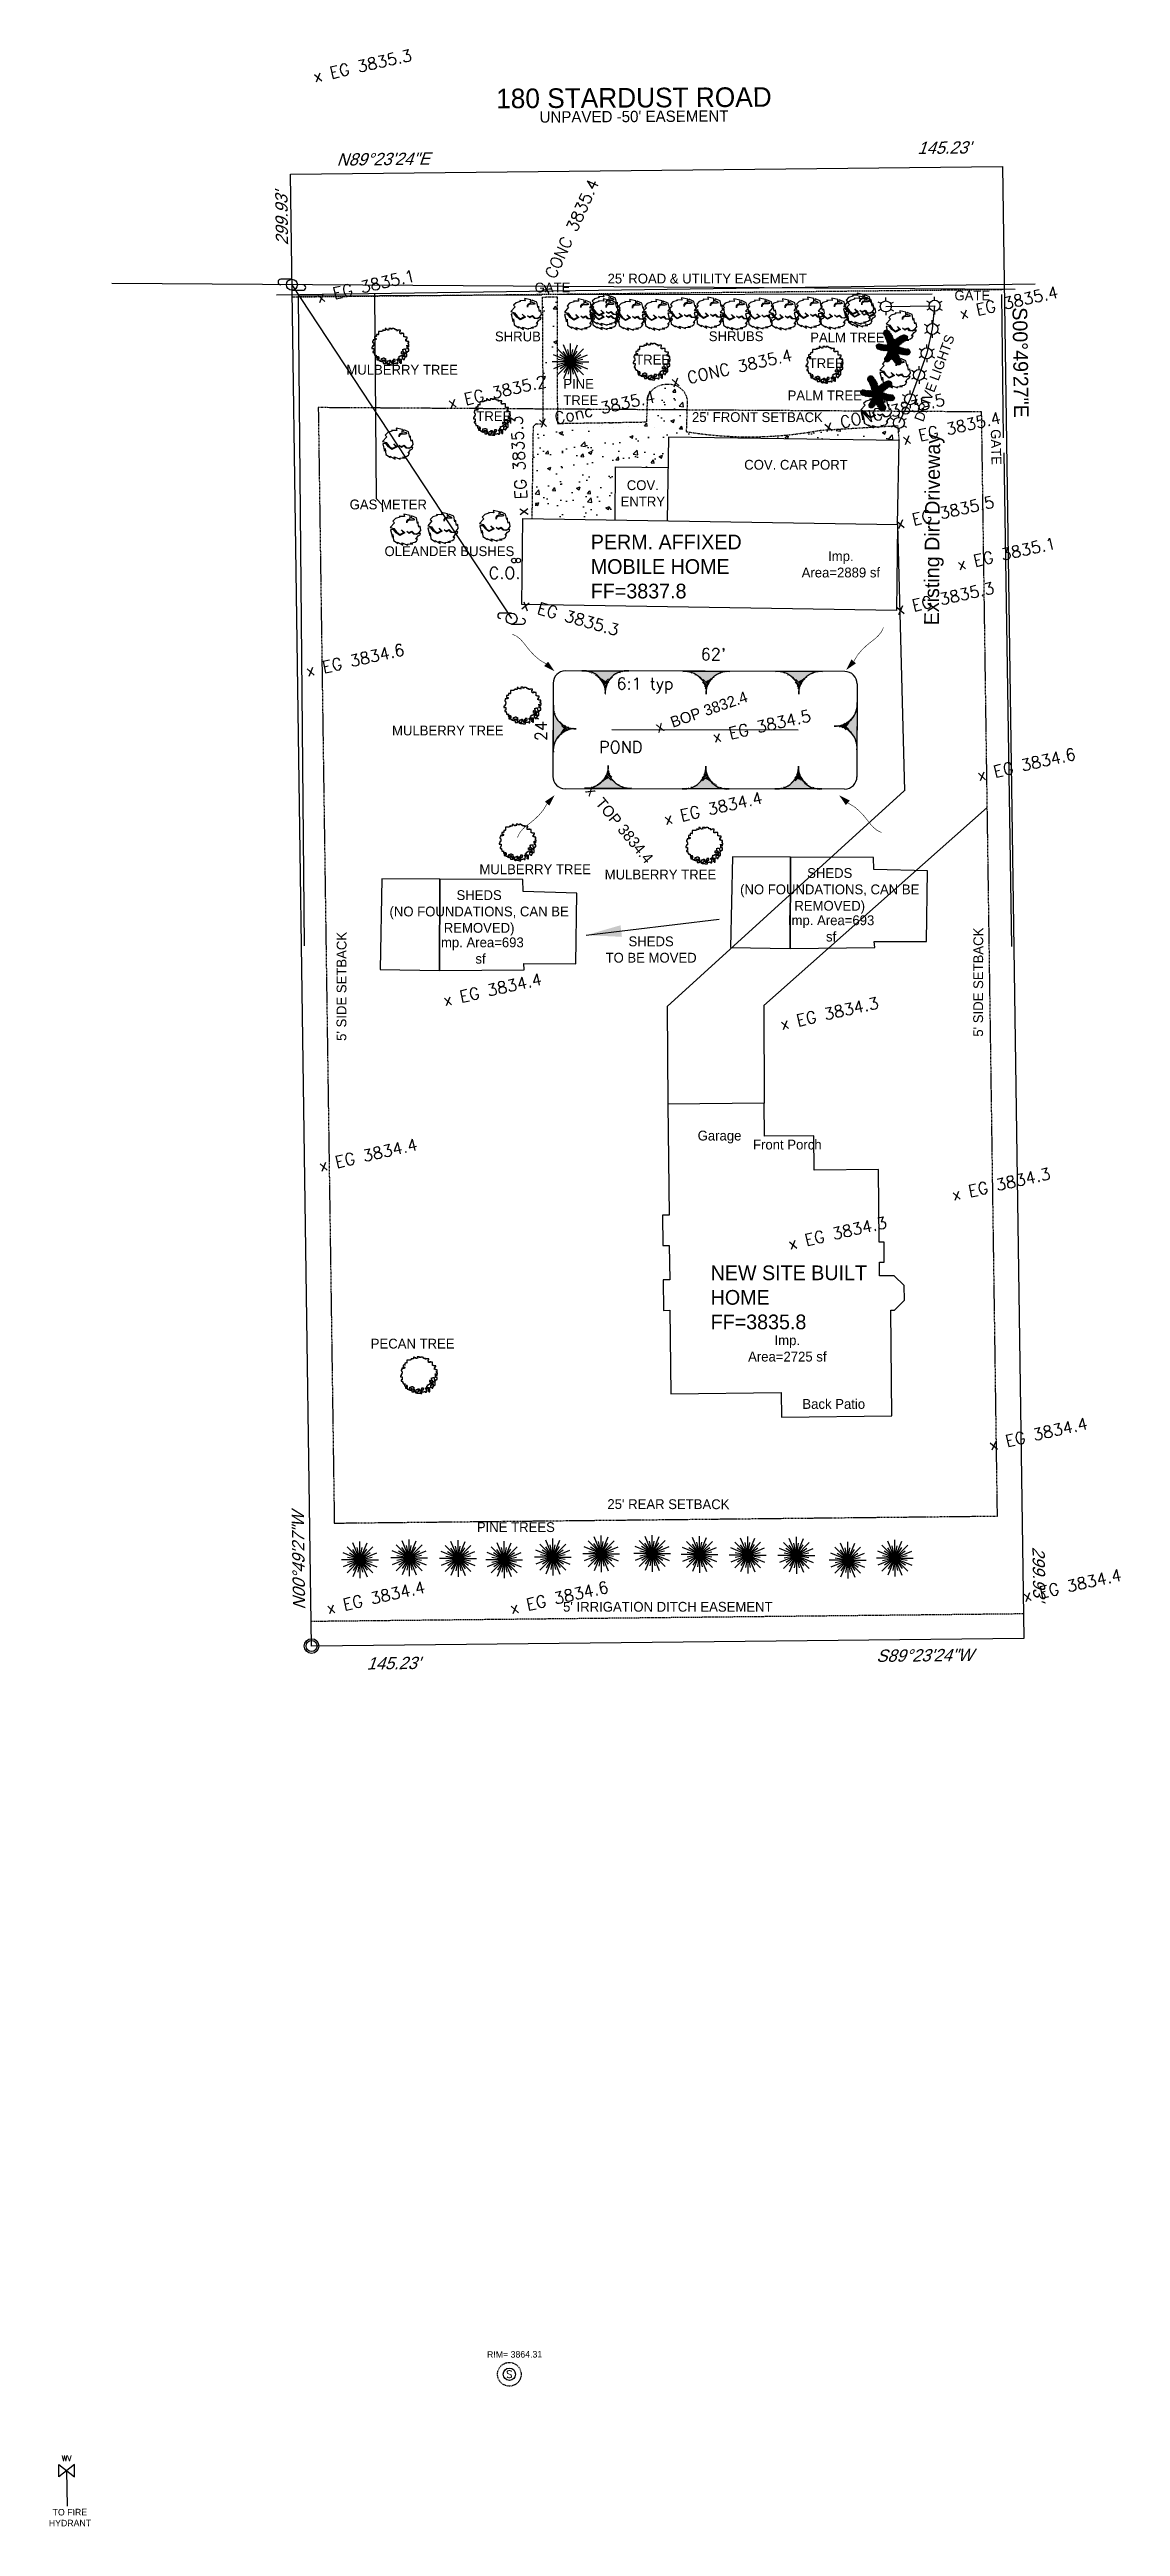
# Model space of a CAD drawing. Header units: feet. Extents: x 5839 to 12322, y 5665 to 12074.
# Drawn here: x 6301 to 6519, y 5680 to 6185 of the extents above; entities that cross this region are included whole.
import ezdxf
from ezdxf.enums import TextEntityAlignment as Align

# ---------------------------------------------------------------- set-up
doc = ezdxf.new("R2010")
doc.units = ezdxf.units.FT
doc.header["$MEASUREMENT"] = 0
for name, pattern in [('CENTER2', [1.125, 0.75, -0.125, 0.125, -0.125]), ('HIDDEN', [0.375, 0.25, -0.125]), ('HIDDEN2', [0.1875, 0.125, -0.0625])]:
    doc.linetypes.add(name, pattern=pattern)
for name, color, linetype in [('ESMNT', 1, 'HIDDEN'), ('FGRADE', 4, 'Continuous'), ('POND', 1, 'Continuous'), ('SETBACK', 1, 'CENTER2'), ('TEXT', 21, 'Continuous'), ('V-BLDG-DWELL', 7, 'Continuous'), ('V-CONC', 7, 'HIDDEN2'), ('V-PLANTS', 102, 'Continuous'), ('V-POWR-OHE', 20, 'Continuous'), ('V-PROP-BNDY', 1, 'Continuous'), ('V-UG ELEC', 20, 'Continuous'), ('V-UG GAS', 2, 'Continuous'), ('V-UG WATER', 4, 'Continuous'), ('V-UG-SAS', 3, 'Continuous'), ('V-UG-WATER', 4, 'Continuous'), ('V-UTILITY', 30, 'Continuous'), ('V-WALL-LINK', 5, 'FENCELINE1')]:
    doc.layers.add(name, color=color, linetype=linetype)
doc.styles.add('CLS BNDY', font='Eurosti.TTF', dxfattribs={"height": 2})
doc.styles.add('CLS DIM', font='Eurosti.TTF', dxfattribs={"height": 1.333333})
doc.styles.add('CLS REC', font='Eurosti.TTF', dxfattribs={"oblique": 20, "height": 1.666667})
doc.styles.add('L40', font='simplex', dxfattribs={"height": 4})
doc.styles.add('S4', font='simplex', dxfattribs={"height": 0.0556})
doc.styles.add('SHR', font='SIMPLEX', dxfattribs={"height": 0.75})
doc.linetypes.add('FENCELINE1', pattern='A,0.25,-0.1,[133,ltypeshp.shx,S=0.1,R=0,X=-0.1,Y=0],-0.1,1', length=1.45)
doc.dimstyles.new('CLS DIMSTYLE', dxfattribs={"dimscale": 30, "dimtxt": 0.18, "dimasz": 0.18, "dimexe": 0.18, "dimexo": 0.05, "dimgap": 0.09, "dimtad": 0, "dimtih": 1, "dimtoh": 1, "dimzin": 0, "dimdsep": 46, "dimtxsty": 'CLS BNDY', "dimcen": 0.09, "dimadec": 0, "dimazin": 0, "dimtfac": 1, "dimtofl": 0, "dimtmove": 0, "dimatfit": 3, "dimfxl": 1, "dimtolj": 1, "dimtzin": 0, "dimarcsym": 0})

msp = doc.modelspace()

# ---------------------------------------------------------------- texts
at = {"layer": 'TEXT', "color": 2, "style": 'L40'}
for s, rotation, p in [('x EG 3835.3', 12.5732, (6364.66, 6180.06, 3834.95)), ('x CONC 3835.4', 65.5323, (6407.48, 6146.01, 3834.53)), ('x EG 3835.1', 12.5732, (6365.31, 6135.12, 3834.95)), ('x EG 3835.4', 12.5732, (6496.43, 6131.79, 7669.88)), ('x CONC 3835.4', 12.5732, (6439.87, 6118.43, 3834.53)), ('x EG 3835.2', 12.5732, (6392.09, 6113.57, 7669.88)), ('x Conc 3835.4', 12.5732, (6412.38, 6110.07, 3834.53)), ('x CONC 3835.5', 12.5732, (6471.05, 6109.34, 3834.53)), ('x EG 3835.3', 93.3334, (6397.58, 6099.8, 3834.53)), ('x EG 3835.4', 12.5732, (6484.73, 6106.18, 3834.53)), ('x EG 3835.5', 12.5732, (6483.41, 6089.04, 3834.53)), ('x EG 3835.1', 12.5732, (6495.95, 6080.62, 7669.64)), ('C.O.', 0.1408, (6393.38, 6076.68, 7670.79)), ('x EG 3835.3', 344.2422, (6406.42, 6067.79, 3834.53)), ('x EG 3835.3', 12.5732, (6483.41, 6071.52, 3834.53)), ('x EG 3834.6', 12.5732, (6363.15, 6058.94, 3834.95)), ("62'", 0.1408, (6435.93, 6060.13, 3834.95)), ('6:1 typ', 0.1408, (6422, 6054.14, 3834.95)), ("24'", 90.1408, (6402.01, 6046.2, 3834.95)), ('x EG 3834.5', 12.5732, (6446.05, 6045.47, 7669.11)), ('POND', 0.1408, (6417.07, 6041.2, 3834.95)), ('x EG 3834.6', 12.5732, (6500.01, 6037.67, 7669.11)), ('x EG 3834.4', 12.5732, (6436.13, 6028.74, 7669.11)), ('x EG 3834.4', 12.5732, (6391.16, 5991.81, 7669.11)), ('x EG 3834.3', 12.5732, (6459.84, 5986.96, 7668.94)), ('x EG 3834.4', 12.5732, (6365.78, 5958.1, 7669.11)), ('x EG 3834.3', 12.5732, (6494.88, 5952.17, 7669.11)), ('x EG 3834.3', 12.5732, (6461.52, 5942.22, 7669.11)), ('x EG 3834.4', 12.5732, (6502.44, 5901.27, 7669.11)), ('x EG 3834.4', 12.5732, (6509.35, 5870.4, 7669.11)), ('x EG 3834.4', 12.5732, (6367.36, 5867.93, 7669.11)), ('x EG 3834.6', 12.5732, (6404.76, 5867.93, 7669.11))]:
    msp.add_text(s, height=2.4, rotation=rotation, dxfattribs=at).set_placement(p, align=Align.CENTER)
at = {"layer": 'TEXT', "style": 'CLS BNDY'}
for s, height, rotation, p in [('Existing Dirt Driveway', 3, 89.5893, (6481.92, 6067.21, 3834.95)), ('x  BOP 3832.4', 2.25, 19.2846, (6424.67, 6045.27, 3834.95)), ('x  TOP 3834.4', 2.25, 309.7993, (6409.73, 6033.37, 3834.95))]:
    msp.add_text(s, height=height, rotation=rotation, dxfattribs=at).set_placement(p)
for s, insert, char_height, width, attachment_point in [("25' ROAD & UTILITY EASEMENT", (6414.37, 6138.87, 7669.91), 2, 43.2884, 1), ('GATE', (6399.5, 6137.04, 3834.95), 2, 7.8634, 1), ('GATE', (6485.11, 6135.43, 3834.95), 2, 7.8634, 1), ('SHRUBS', (6435.01, 6127.12, 3834.95), 2, 43.2884, 1), ('SHRUB', (6391.41, 6127.07, 3834.95), 2, 43.2884, 1), ('TREE', (6420, 6122.35, 3834.95), 2, 43.2884, 1), ('PALM TREE', (6455.69, 6126.87, 3834.95), 2, 43.2884, 1), ('MULBERRY TREE', (6361.11, 6120.3, 3834.95), 2, 43.2884, 1), ('PINE \\PTREE', (6405.35, 6117.42, 3834.95), 2, 43.2884, 1), ('TREE', (6455.39, 6121.62, 3834.95), 2, 43.2884, 1), ('PALM TREE', (6451.08, 6115.07, 3834.95), 2, 43.2884, 1), ('TREE', (6387.62, 6110.82, 3834.95), 2, 43.2884, 1), ('COV. CAR PORT', (6442.24, 6100.93, 3834.95), 2, 43.2884, 1), ('GAS METER', (6361.78, 6092.84, 3834.95), 2, 43.2884, 1), ('COV.\\PENTRY', (6421.56, 6096.77, 3834.95), 2, 10.9445, 2), ('OLEANDER BUSHES', (6368.89, 6083.32, 3834.95), 2, 43.2884, 1), ('PERM. AFFIXED \\PMOBILE HOME\\PFF=3837.8', (6410.95, 6085.7, 3834.95), 3, 30.286, 1), ('Imp. Area=2889 sf', (6461.94, 6082.31, 3834.95), 2, 18.4282, 2), ('MULBERRY TREE', (6370.42, 6046.79, 3834.95), 2, 43.2884, 1), ('MULBERRY TREE', (6388.24, 6018.51, 3834.95), 2, 43.2884, 1), ('MULBERRY TREE', (6413.78, 6017.43, 3834.95), 2, 43.2884, 1), ('SHEDS \\P(NO FOUNDATIONS, CAN BE REMOVED)', (6459.67, 6017.74, 3834.95), 2, 39.6141, 2), ('SHEDS \\P(NO FOUNDATIONS, CAN BE REMOVED)', (6388.18, 6013.24, 3834.95), 2, 39.6141, 2), ('Imp. Area=693 sf', (6459.95, 6008.12, 3834.95), 2, 18.4282, 2), ('Imp. Area=693 sf', (6388.47, 6003.61, 3834.95), 2, 18.4282, 2), ('SHEDS \\PTO BE MOVED', (6423.25, 6003.82, 3834.95), 2, 39.6141, 2), ('Garage', (6437.2, 5964.24, 3834.95), 2, 13.9787, 2), ('Front Porch', (6451.02, 5962.41, 3834.95), 2, 13.9787, 2), ('NEW SITE BUILT HOME FF=3835.8', (6435.39, 5936.78, 3834.95), 3, 31.8076, 1), ('PECAN TREE', (6366.08, 5921.85, 3834.95), 2, 43.2884, 1), ('Imp. Area=2725 sf', (6451.02, 5922.54, 3834.95), 2, 18.4282, 2), ('Back Patio', (6460.49, 5909.56, 3834.95), 2, 13.9787, 2), ('PINE TREES', (6387.72, 5884.46, 3834.95), 2, 43.2884, 1), ("5' IRRIGATION DITCH EASEMENT", (6405.3, 5868.23, 7669.91), 2, 43.2884, 1)]:
    msp.add_mtext(s, dxfattribs=dict(at, insert=insert, char_height=char_height, width=width, attachment_point=attachment_point))
at = {"layer": 'TEXT'}
for s, insert, char_height, width, attachment_point, rotation, style in [('\\pt14;DRIVE LIGHTS', (6476.85, 6109.23, 3834.95), 2, 20.7911, 1, 69.6736, 'CLS BNDY'), ('GATE', (6494.51, 6107.2, 3834.95), 2, 7.8634, 1, 271.3037, 'CLS BNDY'), ('\\pt9.33333;RIM= 3864.31', (6389.79, 5715.53), 1.3333, 30.0931, 1, 0.3692, 'CLS DIM'), ('\\pt9.33333;TO FIRE\\PHYDRANT', (6304.73, 5683.42), 1.3333, 14.0638, 2, 0.3692, 'CLS DIM')]:
    msp.add_mtext(s, dxfattribs=dict(at, insert=insert, char_height=char_height, width=width, attachment_point=attachment_point, rotation=rotation, style=style))
at = {"layer": 'V-PROP-BNDY', "insert": (6419.77, 6169.72, 3834.95), "char_height": 4, "attachment_point": 8, "rotation": 0.3343, "line_spacing_factor": 0.7, "style": 'CLS BNDY'}
msp.add_mtext("180 STARDUST ROAD\\P{\\H0.575x;UNPAVED -50' EASEMENT}", dxfattribs=at)
at = {"layer": 'V-PROP-BNDY'}
for s, insert, char_height, attachment_point, rotation, style in [('N89°23\'24"E', (6368.61, 6160.94, 7669.91), 2.5, 8, 0.61, 'CLS REC'), ("145.23'", (6482.94, 6165.8, 7669.91), 2.5, 2, 0.61, 'CLS REC'), ("299.93'", (6346.67, 6150.06, 7669.91), 2.5, 2, 90.8242, 'CLS REC'), ('S00°49\'27"E', (6497.05, 6120.74, 7669.91), 3, 8, 270.8242, 'CLS BNDY'), ('N00°49\'27"W', (6352.62, 5876.6, 7669.91), 2.5, 8, 90.8242, 'CLS REC'), ("299.93'", (6503.58, 5874.04, 7669.91), 2.5, 2, 270.8242, 'CLS REC'), ("145.23'", (6370.64, 5857, 7669.91), 2.5, 2, 0.61, 'CLS REC'), ('S89°23\'24"W', (6479.02, 5856.06, 7669.91), 2.5, 8, 0.61, 'CLS REC')]:
    msp.add_mtext(s, dxfattribs=dict(at, insert=insert, char_height=char_height, attachment_point=attachment_point, rotation=rotation, style=style))
at = {"layer": 'V-PROP-BNDY', "char_height": 2, "width": 40.0719, "attachment_point": 1, "style": 'CLS DIM'}
for s, insert, rotation in [("25' FRONT SETBACK", (6431.59, 6110.66, 3834.95), 359.8997), ("5' SIDE SETBACK", (6359.1, 5982.54, 3834.95), 89.8997), ("5' SIDE SETBACK", (6488.93, 5983.4, 3834.95), 89.8997), ("25' REAR SETBACK", (6414.34, 5889.16, 7669.12), 359.8997)]:
    msp.add_mtext(s, dxfattribs=dict(at, insert=insert, rotation=rotation))

# ---------------------------------------------------------------- blocks, each defined once
blk = doc.blocks.new('wv')
for p, q in [((-0.08, -0.062), (-0.08, 0.062)), ((-0.08, 0.062), (0.08, -0.062)), ((0.08, 0.062), (-0.08, -0.062)), ((0.08, -0.062), (0.08, 0.062))]:
    blk.add_line(p, q)
at = {"style": 'S4'}
blk.add_text('WV', height=0.0556, dxfattribs=at).set_placement((0, 0.098), align=Align.CENTER)
blk = doc.blocks.new('smh')
blk.add_circle((0, 0), 0.0625)
at = {"style": 'SHR'}
blk.add_text('S', height=0.075, dxfattribs=at).set_placement((0, -0.0375), align=Align.CENTER)
blk = doc.blocks.new('cg_t21')
for q in [(-0.125, 0), (-0.115, 0.048), (-0.115, -0.048), (-0.088, 0.088), (-0.088, -0.088), (-0.084, 0.015), (-0.084, -0.018), (-0.072, 0.046), (-0.07, -0.049), (-0.049, 0.07), (-0.048, 0.115), (-0.048, -0.115), (-0.046, -0.072), (-0.018, 0.084), (0, 0.125), (0.048, 0.115), (0.088, 0.088), (0.015, 0.084), (0.046, 0.072), (0.07, 0.049), (0.115, 0.048), (0.084, 0.018), (0.072, -0.046), (0.049, -0.07), (0.018, -0.084), (0.084, -0.015), (0.115, -0.048), (0.088, -0.088), (0.048, -0.115), (0.125, 0), (-0.015, -0.084), (0, -0.125)]:
    blk.add_line((0, 0), q)
blk = doc.blocks.new('cg_t30')
for p, q in [((-0.122, 0.036), (-0.122, 0.028)), ((-0.118, 0.036), (-0.122, 0.036)), ((-0.122, 0.028), (-0.117, 0.028)), ((-0.122, 0.005), (-0.122, -0.005)), ((-0.115, 0.005), (-0.122, 0.005)), ((-0.118, 0.046), (-0.118, 0.036)), ((-0.11, 0.046), (-0.118, 0.046)), ((-0.117, 0.028), (-0.117, 0.021)), ((-0.117, 0.021), (-0.115, 0.021)), ((-0.116, 0.013), (-0.116, 0.005)), ((-0.115, 0.013), (-0.116, 0.013)), ((-0.116, 0.005), (-0.115, 0.005)), ((-0.115, 0.021), (-0.115, 0.013)), ((-0.11, 0.055), (-0.102, 0.055)), ((-0.109, 0.055), (-0.11, 0.055)), ((-0.11, 0.045), (-0.11, 0.046)), ((-0.102, 0.045), (-0.11, 0.045)), ((-0.109, 0.067), (-0.109, 0.055)), ((-0.101, 0.067), (-0.109, 0.067)), ((-0.102, 0.055), (-0.102, 0.049)), ((-0.102, 0.052), (-0.102, 0.045)), ((-0.095, 0.052), (-0.102, 0.052)), ((-0.102, 0.049), (-0.095, 0.049)), ((-0.101, 0.07), (-0.101, 0.067)), ((-0.093, 0.07), (-0.101, 0.07)), ((-0.096, 0.081), (-0.096, 0.07)), ((-0.089, 0.081), (-0.096, 0.081)), ((-0.096, 0.07), (-0.093, 0.07)), ((-0.095, 0.049), (-0.095, 0.052)), ((-0.089, 0.082), (-0.089, 0.081)), ((-0.081, 0.082), (-0.089, 0.082)), ((-0.083, 0.102), (-0.083, 0.09)), ((-0.075, 0.102), (-0.083, 0.102)), ((-0.083, 0.09), (-0.083, 0.082)), ((-0.083, 0.09), (-0.083, 0.09)), ((-0.083, 0.082), (-0.081, 0.082)), ((-0.075, 0.102), (-0.075, 0.102)), ((-0.067, 0.102), (-0.075, 0.102)), ((-0.067, 0.102), (-0.067, 0.102)), ((-0.059, 0.102), (-0.067, 0.102)), ((-0.059, 0.105), (-0.059, 0.102)), ((-0.052, 0.105), (-0.059, 0.105)), ((-0.054, 0.111), (-0.054, 0.111)), ((-0.053, 0.111), (-0.054, 0.111)), ((-0.053, 0.11), (-0.053, 0.111)), ((-0.046, 0.11), (-0.053, 0.11)), ((-0.052, 0.113), (-0.052, 0.105)), ((-0.052, 0.105), (-0.052, 0.105)), ((-0.046, 0.109), (-0.046, 0.11)), ((-0.038, 0.109), (-0.046, 0.109)), ((-0.038, 0.122), (-0.038, 0.109)), ((-0.03, 0.122), (-0.038, 0.122)), ((-0.038, 0.109), (-0.038, 0.109)), ((-0.03, 0.116), (-0.03, 0.122)), ((-0.022, 0.116), (-0.03, 0.116)), ((-0.022, 0.112), (-0.022, 0.116)), ((-0.015, 0.112), (-0.022, 0.112)), ((-0.015, 0.116), (-0.015, 0.112)), ((-0.007, 0.116), (-0.015, 0.116)), ((-0.012, 0.123), (-0.012, 0.116)), ((-0.012, 0.123), (-0.012, 0.123)), ((0.003, 0.123), (-0.012, 0.123)), ((-0.012, 0.116), (-0.007, 0.116)), ((0.003, 0.116), (0.003, 0.123)), ((0.003, 0.119), (0.003, 0.116)), ((0.015, 0.119), (0.003, 0.119)), ((0.015, 0.127), (0.015, 0.119)), ((0.015, 0.122), (0.015, 0.127)), ((0.023, 0.122), (0.015, 0.122)), ((0.023, 0.119), (0.023, 0.122)), ((0.03, 0.119), (0.023, 0.119)), ((0.03, 0.113), (0.03, 0.119)), ((0.044, 0.113), (0.03, 0.113)), ((0.044, 0.105), (0.044, 0.113)), ((0.044, 0.109), (0.044, 0.105)), ((0.052, 0.109), (0.044, 0.109)), ((0.052, 0.11), (0.052, 0.109)), ((0.067, 0.11), (0.052, 0.11)), ((0.063, 0.103), (0.067, 0.103)), ((0.063, 0.095), (0.063, 0.103)), ((0.064, 0.095), (0.063, 0.095)), ((0.064, 0.086), (0.064, 0.095)), ((0.076, 0.086), (0.064, 0.086)), ((0.067, 0.103), (0.067, 0.11)), ((0.076, 0.094), (0.076, 0.086)), ((0.076, 0.088), (0.076, 0.094)), ((0.091, 0.088), (0.076, 0.088)), ((0.091, 0.08), (0.091, 0.088)), ((0.091, 0.08), (0.091, 0.08)), ((0.091, 0.072), (0.091, 0.08)), ((0.091, 0.072), (0.091, 0.072)), ((0.091, 0.065), (0.091, 0.072)), ((0.091, 0.065), (0.091, 0.065)), ((0.098, 0.065), (0.091, 0.065)), ((0.098, 0.063), (0.098, 0.065)), ((0.113, 0.063), (0.098, 0.063)), ((0.1, 0.045), (0.108, 0.045)), ((0.104, 0.045), (0.1, 0.045)), ((0.104, 0.037), (0.104, 0.045)), ((0.104, 0.041), (0.104, 0.037)), ((0.111, 0.041), (0.104, 0.041)), ((0.107, 0), (0.115, 0)), ((0.11, 0), (0.107, 0)), ((0.108, 0.055), (0.113, 0.055)), ((0.108, 0.045), (0.108, 0.055)), ((0.11, 0.008), (0.11, 0)), ((0.11, 0.005), (0.11, 0.008)), ((0.118, 0.005), (0.11, 0.005)), ((0.111, 0.035), (0.111, 0.041)), ((0.123, 0.035), (0.111, 0.035)), ((0.112, 0.005), (0.118, 0.005)), ((0.112, -0.003), (0.112, 0.005)), ((0.113, 0.055), (0.113, 0.063)), ((0.115, 0.022), (0.123, 0.022)), ((0.12, 0.022), (0.115, 0.022)), ((0.115, 0), (0.115, -0.003)), ((0.12, 0.015), (0.12, 0.022)), ((0.125, 0.015), (0.12, 0.015)), ((0.123, 0.022), (0.123, 0.035)), ((0.123, 0.007), (0.125, 0.007)), ((0.123, -0.003), (0.123, 0.007)), ((0.125, 0.007), (0.125, 0.015)), ((-0.127, -0.005), (-0.127, -0.013)), ((-0.122, -0.005), (-0.127, -0.005)), ((-0.127, -0.013), (-0.114, -0.013)), ((-0.121, -0.033), (-0.121, -0.041)), ((-0.115, -0.033), (-0.121, -0.033)), ((-0.121, -0.041), (-0.112, -0.041)), ((-0.115, -0.025), (-0.115, -0.033)), ((-0.114, -0.025), (-0.115, -0.025)), ((-0.114, -0.013), (-0.114, -0.025)), ((-0.112, -0.041), (-0.112, -0.051)), ((-0.112, -0.051), (-0.109, -0.051)), ((-0.109, -0.051), (-0.109, -0.059)), ((-0.109, -0.059), (-0.097, -0.059)), ((-0.098, -0.066), (-0.098, -0.073)), ((-0.097, -0.066), (-0.098, -0.066)), ((-0.098, -0.073), (-0.094, -0.073)), ((-0.097, -0.058), (-0.097, -0.066)), ((-0.097, -0.059), (-0.097, -0.058)), ((-0.094, -0.073), (-0.094, -0.081)), ((-0.094, -0.081), (-0.085, -0.081)), ((-0.093, -0.082), (-0.093, -0.09)), ((-0.09, -0.082), (-0.093, -0.082)), ((-0.093, -0.09), (-0.081, -0.09)), ((-0.09, -0.074), (-0.09, -0.082)), ((-0.086, -0.074), (-0.09, -0.074)), ((-0.086, -0.066), (-0.086, -0.074)), ((-0.086, -0.073), (-0.086, -0.066)), ((-0.078, -0.073), (-0.086, -0.073)), ((-0.085, -0.081), (-0.085, -0.084)), ((-0.085, -0.084), (-0.078, -0.084)), ((-0.081, -0.09), (-0.081, -0.095)), ((-0.081, -0.095), (-0.073, -0.095)), ((-0.078, -0.084), (-0.078, -0.073)), ((-0.073, -0.095), (-0.073, -0.099)), ((-0.073, -0.099), (-0.065, -0.099)), ((-0.065, -0.09), (-0.062, -0.09)), ((-0.065, -0.098), (-0.065, -0.09)), ((-0.062, -0.098), (-0.065, -0.098)), ((-0.065, -0.099), (-0.065, -0.1)), ((-0.065, -0.1), (-0.058, -0.1)), ((-0.062, -0.082), (-0.051, -0.082)), ((-0.062, -0.09), (-0.062, -0.082)), ((-0.062, -0.105), (-0.062, -0.098)), ((-0.058, -0.105), (-0.062, -0.105)), ((-0.058, -0.098), (-0.058, -0.105)), ((-0.053, -0.098), (-0.058, -0.098)), ((-0.058, -0.1), (-0.058, -0.102)), ((-0.058, -0.102), (-0.05, -0.102)), ((-0.053, -0.09), (-0.053, -0.098)), ((-0.053, -0.095), (-0.053, -0.09)), ((-0.04, -0.095), (-0.053, -0.095)), ((-0.051, -0.078), (-0.043, -0.078)), ((-0.051, -0.082), (-0.051, -0.078)), ((-0.05, -0.102), (-0.05, -0.115)), ((-0.05, -0.115), (-0.035, -0.115)), ((-0.043, -0.078), (-0.043, -0.082)), ((-0.043, -0.082), (-0.035, -0.082)), ((-0.04, -0.103), (-0.04, -0.095)), ((-0.034, -0.103), (-0.04, -0.103)), ((-0.036, -0.103), (-0.036, -0.11)), ((-0.033, -0.103), (-0.036, -0.103)), ((-0.036, -0.11), (-0.023, -0.11)), ((-0.035, -0.082), (-0.035, -0.095)), ((-0.035, -0.095), (-0.033, -0.095)), ((-0.035, -0.11), (-0.034, -0.11)), ((-0.035, -0.118), (-0.035, -0.11)), ((-0.035, -0.115), (-0.035, -0.118)), ((-0.034, -0.11), (-0.034, -0.103)), ((-0.033, -0.095), (-0.033, -0.103)), ((-0.025, -0.106), (-0.02, -0.106)), ((-0.025, -0.114), (-0.025, -0.106)), ((-0.021, -0.114), (-0.025, -0.114)), ((-0.023, -0.11), (-0.023, -0.114)), ((-0.023, -0.114), (-0.015, -0.114)), ((-0.021, -0.123), (-0.021, -0.114)), ((-0.013, -0.123), (-0.021, -0.123)), ((-0.02, -0.098), (-0.008, -0.098)), ((-0.02, -0.106), (-0.02, -0.098)), ((-0.015, -0.114), (-0.015, -0.123)), ((-0.015, -0.123), (-0.013, -0.123)), ((-0.01, -0.114), (-0.01, -0.122)), ((-0.005, -0.114), (-0.01, -0.114)), ((-0.01, -0.122), (0.004, -0.122)), ((-0.008, -0.093), (0, -0.093)), ((-0.008, -0.098), (-0.008, -0.093)), ((-0.005, -0.102), (-0.005, -0.114)), ((0.003, -0.102), (-0.005, -0.102)), ((0, -0.093), (0, -0.102)), ((0, -0.102), (0.003, -0.102)), ((0.004, -0.122), (0.004, -0.124)), ((0.004, -0.124), (0.012, -0.124)), ((0.005, -0.106), (0.005, -0.114)), ((0.011, -0.106), (0.005, -0.106)), ((0.005, -0.114), (0.018, -0.114)), ((0.011, -0.098), (0.011, -0.106)), ((0.017, -0.098), (0.011, -0.098)), ((0.012, -0.124), (0.012, -0.125)), ((0.012, -0.125), (0.02, -0.125)), ((0.016, -0.106), (0.023, -0.106)), ((0.018, -0.106), (0.016, -0.106)), ((0.017, -0.088), (0.017, -0.098)), ((0.031, -0.088), (0.017, -0.088)), ((0.018, -0.114), (0.018, -0.106)), ((0.018, -0.114), (0.027, -0.114)), ((0.018, -0.114), (0.018, -0.114)), ((0.02, -0.114), (0.018, -0.114)), ((0.02, -0.125), (0.02, -0.114)), ((0.023, -0.1), (0.031, -0.1)), ((0.023, -0.106), (0.023, -0.1)), ((0.027, -0.114), (0.035, -0.114)), ((0.027, -0.114), (0.027, -0.114)), ((0.031, -0.1), (0.031, -0.088)), ((0.035, -0.112), (0.042, -0.112)), ((0.035, -0.114), (0.035, -0.112)), ((0.042, -0.112), (0.042, -0.117)), ((0.042, -0.117), (0.05, -0.117)), ((0.044, -0.087), (0.055, -0.087)), ((0.044, -0.095), (0.044, -0.087)), ((0.051, -0.095), (0.044, -0.095)), ((0.05, -0.104), (0.051, -0.104)), ((0.05, -0.117), (0.05, -0.104)), ((0.051, -0.104), (0.051, -0.095)), ((0.053, -0.076), (0.058, -0.076)), ((0.053, -0.084), (0.053, -0.076)), ((0.058, -0.084), (0.053, -0.084)), ((0.055, -0.084), (0.063, -0.084)), ((0.055, -0.087), (0.055, -0.084)), ((0.058, -0.066), (0.066, -0.066)), ((0.058, -0.066), (0.058, -0.066)), ((0.058, -0.076), (0.058, -0.066)), ((0.058, -0.096), (0.058, -0.084)), ((0.066, -0.096), (0.058, -0.096)), ((0.058, -0.107), (0.066, -0.107)), ((0.063, -0.107), (0.058, -0.107)), ((0.063, -0.084), (0.063, -0.085)), ((0.063, -0.085), (0.071, -0.085)), ((0.063, -0.099), (0.063, -0.107)), ((0.071, -0.099), (0.063, -0.099)), ((0.066, -0.063), (0.073, -0.063)), ((0.066, -0.066), (0.066, -0.063)), ((0.066, -0.101), (0.066, -0.096)), ((0.073, -0.101), (0.066, -0.101)), ((0.066, -0.107), (0.066, -0.113)), ((0.066, -0.113), (0.073, -0.113)), ((0.071, -0.085), (0.071, -0.099)), ((0.072, -0.037), (0.079, -0.037)), ((0.073, -0.037), (0.072, -0.037)), ((0.073, -0.049), (0.073, -0.037)), ((0.081, -0.049), (0.073, -0.049)), ((0.073, -0.058), (0.081, -0.058)), ((0.073, -0.063), (0.073, -0.058)), ((0.073, -0.101), (0.073, -0.101)), ((0.073, -0.113), (0.073, -0.101)), ((0.078, -0.068), (0.078, -0.083)), ((0.085, -0.068), (0.078, -0.068)), ((0.078, -0.083), (0.086, -0.083)), ((0.079, -0.023), (0.086, -0.023)), ((0.085, -0.023), (0.079, -0.023)), ((0.079, -0.036), (0.087, -0.036)), ((0.079, -0.037), (0.079, -0.036)), ((0.081, -0.052), (0.081, -0.049)), ((0.089, -0.052), (0.081, -0.052)), ((0.081, -0.058), (0.081, -0.068)), ((0.081, -0.068), (0.085, -0.068)), ((0.085, -0.038), (0.085, -0.023)), ((0.093, -0.038), (0.085, -0.038)), ((0.086, -0.018), (0.094, -0.018)), ((0.086, -0.023), (0.086, -0.018)), ((0.086, -0.083), (0.086, -0.088)), ((0.086, -0.088), (0.094, -0.088)), ((0.087, -0.036), (0.087, -0.05)), ((0.087, -0.05), (0.091, -0.05)), ((0.087, -0.066), (0.095, -0.066)), ((0.089, -0.066), (0.087, -0.066)), ((0.089, -0.054), (0.089, -0.052)), ((0.097, -0.054), (0.089, -0.054)), ((0.089, -0.058), (0.089, -0.066)), ((0.091, -0.058), (0.089, -0.058)), ((0.091, -0.05), (0.091, -0.058)), ((0.093, -0.045), (0.093, -0.038)), ((0.101, -0.045), (0.093, -0.045)), ((0.094, -0.017), (0.102, -0.017)), ((0.094, -0.018), (0.094, -0.017)), ((0.094, -0.078), (0.1, -0.078)), ((0.094, -0.088), (0.094, -0.078)), ((0.095, -0.066), (0.095, -0.069)), ((0.095, -0.069), (0.103, -0.069)), ((0.097, -0.054), (0.097, -0.054)), ((0.097, -0.062), (0.097, -0.054)), ((0.099, -0.062), (0.097, -0.062)), ((0.099, -0.07), (0.099, -0.062)), ((0.1, -0.07), (0.099, -0.07)), ((0.1, -0.078), (0.1, -0.07)), ((0.101, -0.049), (0.101, -0.045)), ((0.11, -0.049), (0.101, -0.049)), ((0.102, -0.017), (0.102, -0.031)), ((0.102, -0.031), (0.104, -0.031)), ((0.103, -0.069), (0.11, -0.069)), ((0.103, -0.069), (0.103, -0.069)), ((0.104, -0.031), (0.104, -0.039)), ((0.104, -0.039), (0.114, -0.039)), ((0.11, -0.057), (0.11, -0.049)), ((0.11, -0.057), (0.11, -0.057)), ((0.11, -0.069), (0.11, -0.057)), ((0.112, -0.003), (0.112, -0.003)), ((0.112, -0.016), (0.112, -0.003)), ((0.123, -0.016), (0.112, -0.016)), ((0.114, -0.031), (0.123, -0.031)), ((0.114, -0.039), (0.114, -0.031)), ((0.114, -0.039), (0.114, -0.039)), ((0.115, -0.003), (0.123, -0.003)), ((0.123, -0.031), (0.123, -0.016))]:
    blk.add_line(p, q)
blk = doc.blocks.new('shrub2')
blk.add_lwpolyline([(0.047, -0.095), (0.029, -0.091), (0.059, -0.085), (0.07, -0.077), (0.077, -0.064), (0.066, -0.064), (0.083, -0.042), (0.096, -0.034), (0.099, -0.026), (0.088, -0.025), (0.072, -0.032), (0.053, -0.03), (0.038, -0.015), (0.021, -0.025), (0.005, -0.012), (0.021, -0.019), (0.04, -0.01), (0.055, -0.026), (0.069, -0.028), (0.087, -0.022), (0.101, -0.004), (0.097, 0.024), (0.088, 0.017), (0.081, 0.054), (0.081, 0.054), (0.078, 0.042), (0.07, 0.08), (0.037, 0.094), (0.034, 0.086), (0.036, 0.08), (0.051, 0.077), (0.059, 0.068), (0.05, 0.066), (0.038, 0.066), (0.021, 0.066), (0.007, 0.057), (0.005, 0.046), (0.005, 0.058), (0.014, 0.07), (0.029, 0.076), (0.027, 0.083), (0.028, 0.096), (-0.014, 0.105), (-0.011, 0.089), (-0.046, 0.091), (-0.043, 0.085), (-0.072, 0.076), (-0.089, 0.059), (-0.078, 0.048), (-0.107, 0.016), (-0.082, 0.008), (-0.065, -0.015), (-0.043, -0.033), (-0.015, -0.018), (-0.03, -0.001), (-0.008, -0.021), (-0.043, -0.039), (-0.067, -0.021), (-0.085, 0.001), (-0.106, -0.001), (-0.093, -0.051), (-0.089, -0.032), (-0.085, -0.073), (-0.054, -0.093), (-0.058, -0.085), (-0.021, -0.105), (-0.029, -0.089), (0.013, -0.104), (0.01, -0.098)], close=True)
blk = doc.blocks.new('cg_t25')
for p, q in [((-0.106, 0.01), (-0.116, 0.008)), ((-0.102, 0.008), (-0.116, 0.002)), ((-0.097, 0.007), (-0.115, -0.002)), ((-0.105, 0.009), (-0.113, 0.014)), ((-0.093, 0.005), (-0.113, -0.007)), ((-0.089, 0.004), (-0.111, -0.009)), ((-0.099, 0.007), (-0.109, 0.019)), ((-0.085, 0.003), (-0.107, -0.013)), ((-0.094, 0.006), (-0.106, 0.021)), ((-0.09, 0.005), (-0.103, 0.023)), ((-0.079, 0.002), (-0.102, -0.015)), ((-0.083, 0.003), (-0.099, 0.024)), ((-0.074, 0.001), (-0.097, -0.016)), ((-0.08, 0.002), (-0.095, 0.023)), ((-0.074, 0.001), (-0.091, 0.022)), ((-0.072, 0), (-0.091, -0.018)), ((-0.069, 0), (-0.087, 0.021)), ((-0.064, -0.001), (-0.081, 0.02)), ((-0.059, -0.001), (-0.075, 0.019)), ((-0.054, -0.002), (-0.071, 0.018)), ((-0.048, -0.002), (-0.068, 0.018)), ((-0.04, 0.088), (-0.067, 0.096)), ((-0.036, 0.081), (-0.066, 0.091)), ((-0.043, 0.093), (-0.065, 0.101)), ((-0.047, 0.098), (-0.063, 0.106)), ((-0.034, 0.077), (-0.063, 0.088)), ((-0.043, -0.003), (-0.063, 0.017)), ((-0.03, 0.07), (-0.061, 0.084)), ((-0.051, 0.104), (-0.06, 0.111)), ((-0.04, -0.003), (-0.059, 0.017)), ((-0.028, 0.065), (-0.058, 0.079)), ((-0.035, -0.003), (-0.056, 0.017)), ((-0.025, 0.059), (-0.055, 0.072)), ((-0.052, 0.105), (-0.053, 0.117)), ((-0.023, 0.053), (-0.052, 0.066)), ((-0.02, 0.048), (-0.05, 0.061)), ((-0.031, -0.003), (-0.05, 0.017)), ((-0.048, 0.1), (-0.046, 0.119)), ((-0.018, 0.041), (-0.048, 0.057)), ((-0.016, 0.036), (-0.046, 0.052)), ((-0.045, 0.096), (-0.041, 0.12)), ((-0.026, -0.003), (-0.045, 0.017)), ((-0.014, 0.031), (-0.044, 0.047)), ((-0.043, 0.092), (-0.035, 0.119)), ((-0.013, 0.026), (-0.043, 0.043)), ((-0.011, 0.021), (-0.041, 0.036)), ((-0.039, 0.087), (-0.032, 0.117)), ((-0.01, 0.016), (-0.039, 0.031)), ((-0.022, -0.003), (-0.039, 0.017)), ((-0.009, 0.011), (-0.038, 0.024)), ((-0.037, 0.082), (-0.026, 0.114)), ((-0.007, 0.006), (-0.036, 0.018)), ((-0.006, 0), (-0.035, 0.013)), ((-0.018, -0.002), (-0.034, 0.018)), ((-0.005, -0.007), (-0.034, 0.004)), ((-0.033, 0.076), (-0.022, 0.109)), ((-0.031, 0.071), (-0.018, 0.103)), ((-0.013, -0.002), (-0.03, 0.018)), ((-0.029, 0.068), (-0.014, 0.097)), ((-0.026, 0.061), (-0.011, 0.093)), ((-0.004, 0.006), (-0.025, -0.016)), ((-0.023, 0.055), (-0.009, 0.089)), ((-0.007, -0.001), (-0.023, 0.019)), ((-0.003, 0), (-0.023, -0.026)), ((-0.021, 0.05), (-0.006, 0.084)), ((-0.018, 0.042), (-0.003, 0.079)), ((-0.016, 0.036), (0, 0.073)), ((-0.014, 0.029), (0.002, 0.067)), ((-0.012, 0.024), (0.005, 0.059)), ((-0.01, 0.018), (0.008, 0.053)), ((-0.009, 0.013), (0.01, 0.046)), ((-0.008, 0.007), (0.012, 0.039)), ((-0.007, 0.002), (0.014, 0.03)), ((-0.006, -0.003), (0.015, 0.023)), ((0.001, 0.001), (-0.005, 0.028)), ((-0.005, -0.009), (0.017, 0.013)), ((-0.003, 0.004), (0.026, -0.006)), ((0.004, 0.005), (0, 0.035)), ((0.002, 0.002), (0.03, -0.003)), ((0.003, -0.002), (0.026, 0.014)), ((0.007, 0.008), (0.005, 0.04)), ((0.006, 0.007), (0.035, 0.003)), ((0.008, -0.004), (0.033, 0.01)), ((0.01, 0.011), (0.038, 0.007)), ((0.011, 0.012), (0.011, 0.046)), ((0.013, 0.014), (0.042, 0.011)), ((0.013, -0.007), (0.038, 0.007)), ((0.015, 0.016), (0.015, 0.05)), ((0.016, 0.018), (0.047, 0.016)), ((0.018, 0.019), (0.021, 0.055)), ((0.018, -0.009), (0.043, 0.005)), ((0.02, 0.021), (0.05, 0.019)), ((0.022, 0.023), (0.025, 0.059)), ((0.022, -0.011), (0.049, 0.002)), ((0.024, 0.024), (0.055, 0.023)), ((0.026, 0.026), (0.032, 0.063)), ((0.027, 0.028), (0.058, 0.026)), ((0.027, -0.012), (0.054, 0.001)), ((0.031, 0.03), (0.036, 0.066)), ((0.031, 0.03), (0.062, 0.029)), ((0.035, 0.034), (0.066, 0.032)), ((0.036, 0.034), (0.042, 0.07)), ((0.04, 0.038), (0.069, 0.034)), ((0.041, 0.039), (0.046, 0.072)), ((0.044, 0.041), (0.073, 0.036)), ((0.046, 0.042), (0.05, 0.075)), ((0.049, 0.044), (0.078, 0.04)), ((0.051, 0.045), (0.054, 0.077)), ((0.054, 0.047), (0.084, 0.043)), ((0.056, 0.049), (0.059, 0.079)), ((0.058, 0.05), (0.088, 0.046)), ((0.059, 0.05), (0.065, 0.082)), ((0.064, 0.053), (0.07, 0.084)), ((0.064, 0.053), (0.092, 0.048)), ((0.068, 0.056), (0.096, 0.05)), ((0.069, 0.056), (0.076, 0.086)), ((0.073, 0.058), (0.082, 0.086)), ((0.075, 0.059), (0.099, 0.053)), ((0.078, 0.061), (0.085, 0.085)), ((0.079, 0.061), (0.1, 0.057)), ((0.082, 0.063), (0.09, 0.083)), ((0.084, 0.064), (0.101, 0.062)), ((0.087, 0.065), (0.094, 0.081)), ((0.091, 0.067), (0.098, 0.075)), ((0.091, 0.067), (0.101, 0.068)), ((-0.066, -0.001), (-0.087, -0.019)), ((-0.061, -0.001), (-0.084, -0.02)), ((-0.056, -0.002), (-0.079, -0.022)), ((-0.049, -0.002), (-0.075, -0.022)), ((-0.043, -0.003), (-0.069, -0.023)), ((-0.038, -0.003), (-0.064, -0.024)), ((-0.039, -0.078), (-0.06, -0.083)), ((-0.036, -0.072), (-0.059, -0.079)), ((-0.042, -0.081), (-0.059, -0.086)), ((-0.045, -0.085), (-0.058, -0.09)), ((-0.033, -0.003), (-0.057, -0.025)), ((-0.034, -0.069), (-0.057, -0.076)), ((-0.031, -0.064), (-0.055, -0.073)), ((-0.048, -0.089), (-0.055, -0.095)), ((-0.029, -0.06), (-0.053, -0.07)), ((-0.028, -0.003), (-0.052, -0.025)), ((-0.026, -0.056), (-0.05, -0.065)), ((-0.049, -0.09), (-0.05, -0.099)), ((-0.024, -0.051), (-0.047, -0.06)), ((-0.046, -0.087), (-0.045, -0.101)), ((-0.024, -0.003), (-0.045, -0.025)), ((-0.022, -0.048), (-0.045, -0.056)), ((-0.02, -0.042), (-0.044, -0.053)), ((-0.043, -0.083), (-0.041, -0.102)), ((-0.018, -0.038), (-0.042, -0.049)), ((-0.017, -0.035), (-0.041, -0.046)), ((-0.041, -0.08), (-0.037, -0.101)), ((-0.019, -0.002), (-0.039, -0.025)), ((-0.015, -0.031), (-0.039, -0.043)), ((-0.039, -0.076), (-0.034, -0.1)), ((-0.014, -0.027), (-0.037, -0.038)), ((-0.013, -0.023), (-0.036, -0.034)), ((-0.036, -0.073), (-0.03, -0.098)), ((-0.012, -0.019), (-0.034, -0.028)), ((-0.034, -0.069), (-0.026, -0.094)), ((-0.011, -0.016), (-0.033, -0.024)), ((-0.014, -0.002), (-0.032, -0.025)), ((-0.009, -0.011), (-0.032, -0.019)), ((-0.008, -0.006), (-0.031, -0.013)), ((-0.031, -0.064), (-0.023, -0.09)), ((-0.03, -0.062), (-0.019, -0.086)), ((-0.027, -0.057), (-0.017, -0.082)), ((-0.01, -0.002), (-0.026, -0.024)), ((-0.025, -0.053), (-0.015, -0.08)), ((-0.023, -0.049), (-0.012, -0.076)), ((-0.002, -0.004), (-0.022, -0.033)), ((-0.001, -0.01), (-0.02, -0.042)), ((-0.02, -0.043), (-0.01, -0.072)), ((-0.006, -0.001), (-0.018, -0.023)), ((0.001, -0.016), (-0.018, -0.049)), ((-0.018, -0.038), (-0.008, -0.067)), ((-0.016, -0.033), (-0.006, -0.063)), ((0.002, -0.021), (-0.015, -0.056)), ((-0.015, -0.029), (-0.003, -0.057)), ((-0.013, -0.025), (-0.001, -0.053)), ((0.004, -0.026), (-0.013, -0.062)), ((-0.012, -0.021), (0.001, -0.047)), ((-0.011, -0.016), (0.003, -0.042)), ((-0.01, -0.012), (0.005, -0.035)), ((0.005, -0.032), (-0.01, -0.07)), ((-0.009, -0.008), (0.006, -0.03)), ((-0.008, -0.004), (0.008, -0.022)), ((0.008, -0.038), (-0.007, -0.076)), ((0.01, -0.045), (-0.004, -0.082)), ((-0.002, -0.003), (0.027, -0.015)), ((0.013, -0.053), (-0.002, -0.087)), ((-0.001, -0.009), (0.028, -0.021)), ((0, -0.014), (0.029, -0.027)), ((0.001, -0.001), (0.005, -0.028)), ((0.016, -0.058), (0.001, -0.092)), ((0.002, -0.019), (0.031, -0.034)), ((0.003, -0.024), (0.033, -0.039)), ((0.018, -0.064), (0.004, -0.096)), ((0.005, -0.029), (0.035, -0.046)), ((0.006, -0.003), (0.013, -0.033)), ((0.006, -0.034), (0.036, -0.05)), ((0.022, -0.071), (0.007, -0.1)), ((0.008, -0.038), (0.038, -0.054)), ((0.01, -0.005), (0.019, -0.036)), ((0.01, -0.044), (0.04, -0.059)), ((0.023, -0.073), (0.011, -0.106)), ((0.013, -0.051), (0.042, -0.063)), ((0.014, -0.007), (0.026, -0.039)), ((0.015, -0.056), (0.044, -0.068)), ((0.026, -0.079), (0.015, -0.111)), ((0.017, -0.062), (0.047, -0.075)), ((0.029, -0.085), (0.019, -0.117)), ((0.02, -0.01), (0.032, -0.041)), ((0.02, -0.068), (0.051, -0.081)), ((0.023, -0.073), (0.054, -0.086)), ((0.024, -0.011), (0.039, -0.044)), ((0.032, -0.089), (0.025, -0.12)), ((0.026, -0.079), (0.056, -0.09)), ((0.035, -0.094), (0.028, -0.121)), ((0.029, -0.013), (0.045, -0.046)), ((0.029, -0.083), (0.059, -0.094)), ((0.031, -0.014), (0.06, -0.002)), ((0.033, -0.015), (0.052, -0.048)), ((0.033, -0.091), (0.059, -0.098)), ((0.038, -0.098), (0.034, -0.122)), ((0.035, -0.016), (0.064, -0.003)), ((0.036, -0.095), (0.058, -0.103)), ((0.039, -0.017), (0.068, -0.004)), ((0.039, -0.017), (0.058, -0.049)), ((0.039, -0.1), (0.056, -0.108)), ((0.041, -0.103), (0.039, -0.122)), ((0.044, -0.107), (0.046, -0.119)), ((0.044, -0.107), (0.053, -0.114)), ((0.045, -0.019), (0.073, -0.006)), ((0.046, -0.019), (0.064, -0.05)), ((0.051, -0.021), (0.076, -0.007)), ((0.053, -0.021), (0.069, -0.051)), ((0.056, -0.022), (0.081, -0.008)), ((0.058, -0.023), (0.074, -0.052)), ((0.061, -0.023), (0.088, -0.009)), ((0.063, -0.024), (0.078, -0.052)), ((0.067, -0.025), (0.094, -0.01)), ((0.07, -0.025), (0.083, -0.052)), ((0.072, -0.026), (0.099, -0.011)), ((0.073, -0.026), (0.09, -0.053)), ((0.078, -0.027), (0.096, -0.053)), ((0.079, -0.027), (0.103, -0.011)), ((0.083, -0.027), (0.107, -0.012)), ((0.085, -0.027), (0.102, -0.053)), ((0.089, -0.028), (0.107, -0.051)), ((0.091, -0.028), (0.111, -0.013)), ((0.095, -0.029), (0.11, -0.049)), ((0.096, -0.029), (0.114, -0.017)), ((0.099, -0.029), (0.114, -0.045)), ((0.101, -0.029), (0.116, -0.021)), ((0.104, -0.029), (0.117, -0.041)), ((0.109, -0.029), (0.118, -0.027)), ((0.109, -0.029), (0.119, -0.035))]:
    blk.add_line(p, q)
for centre, radius, start, end in [((-0.034, 0.212), 0.215, 248.0996, 277.8463), ((-0.264, -0.049), 0.263, 8.5439, 38.2906), ((0.256, 0.049), 0.263, 189.1509, 218.8976), ((0.183, -0.154), 0.239, 110.1895, 139.9362), ((-0.206, 0.038), 0.203, 318.5391, 348.2858), ((0.115, 0.21), 0.239, 241.292, 271.0387)]:
    blk.add_arc(centre, radius, start, end)
blk = doc.blocks.new('lumin')
for p, q in [((-0.032, 0.019), (-0.052, 0.03)), ((0, 0.038), (0, 0.06)), ((0.032, 0.019), (0.052, 0.03)), ((-0.032, -0.019), (-0.052, -0.03)), ((0, -0.038), (0, -0.06)), ((0.032, -0.019), (0.052, -0.03))]:
    blk.add_line(p, q)
blk.add_circle((0, 0), 0.0375)
blk = doc.blocks.new('ip')
for radius in [0.05, 0.0375]:
    blk.add_circle((0, 0), radius)
blk = doc.blocks.new('u_pole')
for p, q in [((0, 0.0375), (-0.075, 0.0375)), ((0, -0.0375), (0.075, -0.0375))]:
    blk.add_line(p, q)
blk.add_circle((0, 0), 0.0375)
for centre, start, end in [((-0.075, 0.01875), 90, 270), ((0.075, -0.01875), 270, 90)]:
    blk.add_arc(centre, 0.01875, start, end)
blk = doc.blocks.new('*X773')
at = {"color": 0}
for p, q in [((10619.39, 9025.45), (10619.39, 9025.45)), ((10619.72, 9025.43), (10619.74, 9025.45)), ((10620.03, 9025.39), (10620.08, 9025.45)), ((10620.32, 9025.34), (10620.43, 9025.45)), ((10620.61, 9025.27), (10620.73, 9025.4)), ((10620.87, 9025.19), (10620.95, 9025.27)), ((10621.13, 9025.1), (10621.17, 9025.14)), ((10621.37, 9025), (10621.39, 9025.01)), ((10621.61, 9024.88), (10621.61, 9024.89)), ((10621.83, 9024.76), (10621.83, 9024.76)), ((10622.04, 9024.62), (10622.05, 9024.63)), ((10622.25, 9024.48), (10622.27, 9024.5)), ((10622.45, 9024.33), (10622.49, 9024.38)), ((10622.63, 9024.17), (10622.71, 9024.25)), ((10622.81, 9024), (10622.93, 9024.12)), ((10622.98, 9023.82), (10623.15, 9023.99)), ((10623.14, 9023.64), (10623.37, 9023.87)), ((10623.3, 9023.44), (10623.59, 9023.74)), ((10623.44, 9023.24), (10623.81, 9023.61)), ((10623.58, 9023.03), (10624.03, 9023.48)), ((10623.7, 9022.81), (10624.26, 9023.36)), ((10623.82, 9022.57), (10624.98, 9023.73)), ((10623.93, 9022.33), (10625.8, 9024.21)), ((10624.02, 9022.08), (10625.07, 9023.13)), ((10624.1, 9021.81), (10624.69, 9022.4)), ((10624.17, 9021.54), (10624.5, 9021.86)), ((10626.61, 9024.67), (10626.62, 9024.68)), ((10627.34, 9025.05), (10627.45, 9025.16)), ((10627.88, 9025.25), (10628.09, 9025.45)), ((10628.34, 9025.36), (10628.43, 9025.45)), ((10628.75, 9025.42), (10628.78, 9025.45)), ((10629.13, 9025.45), (10629.13, 9025.45)), ((10624.23, 9021.24), (10624.38, 9021.4)), ((10624.27, 9020.94), (10624.32, 9020.99)), ((10624.29, 9020.61), (10624.3, 9020.61))]:
    blk.add_line(p, q, dxfattribs=at)
blk = doc.blocks.new('FLOW_120')
at = {"const_width": 0.5}
blk.add_lwpolyline([(-10.3, 0), (-17.1, 1.2), (-23.1, 1.3), (-28.6, 0.8), (-33.6, 0), (-38.2, -0.9), (-42.6, -1.4), (-46.9, -1.2), (-51.1, 0)], dxfattribs=at)
blk.add_solid([(-10.3, -2.7), (-10.3, 2.7), (0, 0)])

# ---------------------------------------------------------------- hatches: boundary and pattern name
at = {"layer": 'V-CONC'}
h = msp.add_hatch(dxfattribs=at)
h.set_pattern_fill('AR-CONC', color=256, style=0)
h.set_pattern_definition([(50, (1354.0096, 1178.4443), (7.172602, -0.6275213), [0.75, -8.25]), (355, (1354.0096, 1178.444), (-1.387513, 7.521921), [0.6, -6.6]), (100.4514, (1354.607, 1178.392), (5.785094, 6.8943954), [0.637402, -7.011421]), (46.1842, (1354.01, 1180.444), (10.67241, -1.65519), [1.125, -12.375]), (96.6356, (1354.899, 1180.306), (9.346627, 9.741179), [0.956103, -10.51713]), (351.1842, (1354.01, 1180.444), (9.34662, 9.741186), [0.9, -9.9]), (21, (1355.0096, 1179.9443), (5.9690705, -4.026189), [0.75, -8.25]), (326, (1355.0096, 1179.944), (2.433153, 7.2515005), [0.6, -6.6]), (71.4514, (1355.507, 1179.609), (8.402226, 3.225305), [0.637402, -7.011421]), (37.5, (1354.0096, 1178.4443), (0.12159855, 3.3289385), [0, -6.52, 0, -6.7, 0, -6.625]), (7.5, (1354.0096, 1178.4443), (2.6306954, 3.9441171), [0, -3.82, 0, -6.37, 0, -2.525]), (327.5, (1351.7796, 1178.4443), (5.3382244, -0.2255487), [0, -2.5, 0, -7.8, 0, -10.35]), (317.5, (1350.7796, 1178.4443), (5.8318617, 1.0010498), [0, -3.25, 0, -5.18, 0, -7.35])])
h.paths.add_polyline_path([(6404.14, 6108.35), (6404.06, 6134.17), (6401.12, 6134.1), (6401.27, 6108.3), (6399.81, 6108.28, 0.092215), (6399.25, 6107.7), (6399, 6088.92), (6415.9, 6088.65), (6416.02, 6099.51), (6426.67, 6099.34), (6426.77, 6105.56), (6473.8, 6104.86), (6473.56, 6107.37, -0.206908), (6472.82, 6107.87), (6469.54, 6107.67), (6469.61, 6107.51), (6469.2, 6107.65), (6468.53, 6107.61), (6468.6, 6107.48), (6468.38, 6107.6), (6457.74, 6106.97, -0.08775), (6430.41, 6106.69), (6430.63, 6113.35, 0.37939), (6426.61, 6116.29, 0.293043), (6422.55, 6113.91), (6422.36, 6108.66)])

# ---------------------------------------------------------------- linework, layer by layer
at = {"layer": 'ESMNT'}
for p, q in [((6350.05, 6134.13, 7669.91), (6495.28, 6135.68, 7669.91)), ((6499.18, 5865.78, 7669.91), (6353.96, 5864.23, 7669.91))]:
    msp.add_line(p, q, dxfattribs=at)
at = {"layer": 'POND'}
for p, q in [((6462.76, 6057.8, 3834.95), (6405.76, 6057.92, 3834.95)), ((6403.26, 6055.42, 3834.95), (6403.22, 6036.42, 3834.95)), ((6465.26, 6055.29, 3834.95), (6465.22, 6036.29, 3834.95)), ((6453.24, 6045.87, 3834.95), (6415.24, 6045.91, 3834.95)), ((6462.71, 6033.86, 3834.95), (6405.71, 6033.92, 3834.95))]:
    msp.add_line(p, q, dxfattribs=at)
at = {"layer": 'POND', "elevation": 3834.95}
for points in [[(6413.91, 6053.29, 0.465796), (6409.12, 6057.94), (6418.72, 6057.92, 0.463533)], [(6434.49, 6053.18, -0.464063), (6439.3, 6057.82), (6429.7, 6057.84, -0.464994)], [(6453.38, 6053.18, -0.464063), (6458.19, 6057.82), (6448.59, 6057.84, -0.464994)], [(6460.59, 6046.68, 0.465796), (6465.25, 6051.47), (6465.23, 6041.87, 0.463533)], [(6407.99, 6046.15, 0.465796), (6403.33, 6041.36), (6403.35, 6050.96, 0.463533)], [(6414.48, 6038.67, -0.465069), (6409.67, 6034.03), (6419.27, 6034.01, -0.464259)], [(6434.4, 6038.52, 0.465796), (6439.19, 6033.87), (6429.59, 6033.89, 0.463533)], [(6453.29, 6038.52, 0.465796), (6458.07, 6033.87), (6448.47, 6033.89, 0.463533)]]:
    msp.add_lwpolyline(points, format="xyb", close=True, dxfattribs=at)
at = {"layer": 'POND'}
for centre, start, end in [((6405.76, 6055.42, 3834.95), 89.8798, 179.8798), ((6462.76, 6055.3, 3834.95), 359.8798, 89.8798), ((6405.72, 6036.42, 3834.95), 179.8798, 269.8798), ((6462.72, 6036.36, 3834.95), 269.8798, 359.8798)]:
    msp.add_arc(centre, 2.5, start, end, dxfattribs=at)
for points in [[(6410.41, 6057.94, 3834.95), (6417.44, 6057.93, 3834.95), (6413.92, 6055.91, 3834.95)], [(6438.02, 6057.82, 3834.95), (6430.99, 6057.84, 3834.95), (6434.5, 6055.8, 3834.95)], [(6456.9, 6057.82, 3834.95), (6449.87, 6057.84, 3834.95), (6453.38, 6055.8, 3834.95)], [(6403.34, 6042.65, 3834.95), (6403.35, 6049.68, 3834.95), (6405.37, 6046.16, 3834.95)], [(6465.25, 6050.18, 3834.95), (6465.23, 6043.15, 3834.95), (6463.21, 6046.67, 3834.95)], [(6410.96, 6034.03, 3834.95), (6417.99, 6034.01, 3834.95), (6414.48, 6036.05, 3834.95)], [(6437.9, 6033.87, 3834.95), (6430.88, 6033.88, 3834.95), (6434.39, 6035.9, 3834.95)], [(6456.79, 6033.87, 3834.95), (6449.76, 6033.88, 3834.95), (6453.28, 6035.9, 3834.95)]]:
    msp.add_solid(points, dxfattribs=at)
at = {"layer": 'SETBACK', "ltscale": 0.5, "elevation": 3834.95}
msp.add_lwpolyline([(6493.87, 5885.72), (6490.64, 6110.7), (6355.38, 6111.58), (6358.65, 5884.28)], close=True, dxfattribs=at)
at = {"layer": 'TEXT'}
for p, q in [((6473.52, 6087.73, 3834.95), (6474.9, 6033.5, 3834.95)), ((6474.87, 6033.5, 3834.95), (6426.54, 5989.53, 3834.95)), ((6491.8, 6030.07, 3834.95), (6446.2, 5989.74, 3834.95)), ((6426.54, 5989.53, 3834.95), (6426.66, 5969.64, 3834.95)), ((6446.2, 5989.74, 3834.95), (6446.33, 5969.85, 3834.95))]:
    msp.add_line(p, q, dxfattribs=at)
at = {"layer": 'V-BLDG-DWELL'}
for p, q in [((6426.77, 6105.56, 3834.95), (6426.5, 6088.48, 3834.95)), ((6473.8, 6104.86, 3834.95), (6426.77, 6105.56, 3834.95)), ((6473.52, 6087.73, 3834.95), (6473.8, 6104.86, 3834.95)), ((6415.9, 6088.66, 3834.95), (6416.02, 6099.51, 3834.95)), ((6416.02, 6099.51, 3834.95), (6426.67, 6099.34, 3834.95)), ((6396.91, 6071.43, 3834.95), (6397.12, 6088.95, 3834.95)), ((6397.12, 6088.95, 3834.95), (6473.52, 6087.73, 3834.95)), ((6473.52, 6087.73, 3834.95), (6473.3, 6070.21, 3834.95)), ((6473.3, 6070.21, 3834.95), (6396.91, 6071.43, 3834.95)), ((6439.83, 6020.03, 3834.95), (6439.45, 6001.56, 3834.95)), ((6451.66, 6019.99, 3834.95), (6439.83, 6020.03, 3834.95)), ((6451.66, 6019.99, 3834.95), (6451.58, 6001.38, 3834.95)), ((6451.58, 6001.38, 3834.95), (6451.66, 6019.99, 3834.95)), ((6468.58, 6019.94, 3834.95), (6451.66, 6019.99, 3834.95)), ((6468.66, 6017.46, 3834.95), (6468.58, 6019.94, 3834.95)), ((6479.58, 6017.17, 3834.95), (6468.66, 6017.46, 3834.95)), ((6479.41, 6002.77, 3834.95), (6479.58, 6017.17, 3834.95)), ((6368.35, 6015.53, 3834.95), (6367.97, 5997.06, 3834.95)), ((6380.17, 6015.48, 3834.95), (6368.35, 6015.53, 3834.95)), ((6380.17, 6015.48, 3834.95), (6380.09, 5996.88, 3834.95)), ((6380.09, 5996.88, 3834.95), (6380.17, 6015.48, 3834.95)), ((6397.1, 6015.44, 3834.95), (6380.17, 6015.48, 3834.95)), ((6397.17, 6012.95, 3834.95), (6397.1, 6015.44, 3834.95)), ((6408.1, 6012.67, 3834.95), (6397.17, 6012.95, 3834.95)), ((6407.92, 5998.26, 3834.95), (6408.1, 6012.67, 3834.95)), ((6439.45, 6001.56, 3834.95), (6451.58, 6001.38, 3834.95)), ((6451.58, 6001.38, 3834.95), (6468.84, 6001.56, 3834.95)), ((6468.84, 6001.56, 3834.95), (6468.76, 6002.8, 3834.95)), ((6468.76, 6002.8, 3834.95), (6479.41, 6002.77, 3834.95)), ((6367.97, 5997.06, 3834.95), (6380.09, 5996.88, 3834.95)), ((6380.09, 5996.88, 3834.95), (6397.35, 5997.05, 3834.95)), ((6397.35, 5997.05, 3834.95), (6397.28, 5998.3, 3834.95)), ((6397.28, 5998.3, 3834.95), (6407.92, 5998.26, 3834.95))]:
    msp.add_line(p, q, dxfattribs=at)
at = {"layer": 'V-BLDG-DWELL', "elevation": 3834.95}
msp.add_lwpolyline([(6446.33, 5969.85), (6426.66, 5969.64), (6426.9, 5947.04), (6425.57, 5947.03), (6425.63, 5940.83), (6426.96, 5940.84), (6427.04, 5933.84), (6425.71, 5933.83), (6425.77, 5927.63), (6427.1, 5927.64), (6427.29, 5910.64), (6449.78, 5910.88), (6449.84, 5905.88), (6472.34, 5906.12), (6472.11, 5927.66), (6472.91, 5927.67), (6474.89, 5929.69), (6474.85, 5932.69), (6472.83, 5934.67), (6469.83, 5934.64), (6469.8, 5937.47), (6470.8, 5937.48), (6470.76, 5941.53), (6469.76, 5941.52), (6469.6, 5956.35), (6456.47, 5956.21), (6456.4, 5963.21), (6446.4, 5963.1)], close=True, dxfattribs=at)
at = {"layer": 'V-CONC'}
for p, q in [((6401.12, 6134.1, 3834.95), (6404.06, 6134.17, 3834.95)), ((6401.27, 6108.3, 3834.95), (6401.12, 6134.1, 3834.95)), ((6404.06, 6134.17, 3834.95), (6404.14, 6108.35, 3834.95)), ((6422.36, 6108.66, 3834.95), (6422.55, 6113.91, 3834.95)), ((6430.63, 6113.35, 3834.95), (6430.41, 6106.69, 3834.95)), ((6399, 6088.93, 3834.95), (6399.25, 6107.7, 3834.95)), ((6399.81, 6108.28, 3834.95), (6401.27, 6108.3, 3834.95)), ((6404.14, 6108.35, 3834.95), (6422.36, 6108.66, 3834.95)), ((6457.74, 6106.97, 3834.95), (6473.51, 6107.91, 3834.95)), ((6473.51, 6107.91, 3834.95), (6473.8, 6104.86, 3834.95))]:
    msp.add_line(p, q, dxfattribs=at)
msp.add_circle((6394.34, 5710.84, 3864.32), 2.41, dxfattribs=at)
for centre, radius, start, end in [((6426.43, 6111.93, 3834.95), 4.36, 87.6326, 152.9641), ((6426.96, 6112.55, 3834.95), 3.75, 12.292, 95.3969), ((6401.1, 6106.48, 3834.95), 2.21, 125.6408, 146.7154), ((6443.28, 6184.08, 3834.95), 78.46, 260.5574, 280.6167)]:
    msp.add_arc(centre, radius, start, end, dxfattribs=at)
at = {"layer": 'V-POWR-OHE'}
for p, q in [((6497.5, 6135.66, 3834.95), (6313.3, 6136.85, 3834.95)), ((6350, 6136.61, 3834.95), (6394.79, 6068.6, 3834.95))]:
    msp.add_line(p, q, dxfattribs=at)
at = {"layer": 'V-PROP-BNDY', "elevation": 7669.91}
msp.add_lwpolyline([(6354.01, 5859.23), (6349.7, 6159.13), (6494.92, 6160.68), (6499.23, 5860.78)], close=True, dxfattribs=at)
at = {"layer": 'V-UG ELEC'}
for p, q in [((6471.11, 6132.19, 3834.95), (6481.05, 6132.34, 3834.95)), ((6481.05, 6132.34, 3834.95), (6480.58, 6127.61, 3834.95)), ((6480.58, 6127.61, 3834.95), (6479.44, 6122.64, 3834.95)), ((6479.44, 6122.64, 3834.95), (6477.88, 6118.24, 3834.95)), ((6477.88, 6118.24, 3834.95), (6476.06, 6113.29, 3834.95)), ((6476.06, 6113.29, 3834.95), (6473.77, 6108.47, 3834.95))]:
    msp.add_line(p, q, dxfattribs=at)
at = {"layer": 'V-UG GAS'}
for p, q in [((6366.86, 6134.67, 3834.95), (6367.16, 6093.03, 3834.95)), ((6367.16, 6093.03, 3834.95), (6368.39, 6091.8, 3834.95)), ((6368.39, 6091.8, 3834.95), (6368.48, 6090.33, 3834.95))]:
    msp.add_line(p, q, dxfattribs=at)
at = {"layer": 'V-UG WATER'}
msp.add_line((6501.54, 6136.73, 7671.95), (6346.89, 6134.47, 7669.52), dxfattribs=at)
for centre in [(6395.27, 6080.4, 7670.71), (6396.16, 6080.43, 7670.79)]:
    msp.add_circle(centre, 0.468, dxfattribs=at)
at = {"layer": 'V-UG-WATER'}
msp.add_line((6304.07, 5691.2), (6304.19, 5683.97), dxfattribs=at)
at = {"layer": 'V-WALL-LINK', "ltscale": 0.5}
for p, q in [((6351.34, 6134.35, 3834.95), (6400.96, 6134.57, 3834.95)), ((6352.58, 6001.9, 3834.95), (6351.34, 6134.35, 3834.95)), ((6404.22, 6134.6, 3834.95), (6480.56, 6134.74, 3834.95)), ((6494.71, 6134.64, 3834.95), (6495.02, 6105.42, 3834.95)), ((6495.18, 6102.34, 3834.95), (6496.74, 6001.74, 3834.95))]:
    msp.add_line(p, q, dxfattribs=at)

# ---------------------------------------------------------------- block references
at = {"layer": 'FGRADE', "yscale": 0.2249999999767169, "zscale": 0.2249999999999091}
for p, xscale, rotation in [((6463.03, 6058.12, 3834.95), -0.2250000000279777, 48.68499425151744), ((6403.57, 6057.83, 3834.95), -0.2250000000293439, 138.6849942518232), ((6403.58, 6032.62, 3834.95), -0.225000000028143, 228.6849942521711), ((6461.61, 6032.58, 3834.95), -0.2250000000279777, 318.6849942515174)]:
    msp.add_blockref('FLOW_120', p, dxfattribs=dict(at, xscale=xscale, rotation=rotation))
at = {"layer": 'POND', "yscale": 0.9600000000427826, "zscale": 0.9600000000423279}
for p, xscale, rotation in [((-3803.55, -2585.09, 3834.95), 0.9600000000419988, 359.879840425893), ((15046.37, -4171.31, 3834.95), 0.9600000000419988, 89.879840425893), ((-2177.78, 16264.14, 3834.95), 0.9600000000419988, 269.879840425893), ((16651.86, 14676.9, 3834.95), 0.9600000000423803, 179.8798404150367), ((16670.74, 14676.9, 3834.95), 0.9600000000423803, 179.8798404150367)]:
    msp.add_blockref('*X773', p, dxfattribs=dict(at, xscale=xscale, rotation=rotation))
at = {"layer": 'POND', "extrusion": (0, 0, -1), "yscale": 0.9600000000573345, "zscale": -0.9600000000114051}
for p, xscale, rotation in [((-16615.63, -2627.97, -3834.95), 0.9600000000276377, 0.1201595795369605), ((-16634.52, -2627.97, -3834.95), 0.9600000000276377, 0.1201595795369605), ((3766.66, 14719.82, -3834.95), 0.9600000000280269, 180.1201595906104)]:
    msp.add_blockref('*X773', p, dxfattribs=dict(at, xscale=xscale, rotation=rotation))
at = {"layer": 'V-PLANTS', "xscale": 30, "yscale": 30, "zscale": 30}
for name, p in [('shrub2', (6397.87, 6130.65, 7669.88)), ('shrub2', (6408.77, 6130.57, 7669.89)), ('shrub2', (6413.91, 6130.62, 3834.95)), ('shrub2', (6413.92, 6131.47, 7670.38)), ('shrub2', (6419.29, 6130.48, 7670.01)), ('shrub2', (6424.63, 6130.48, 7670.01)), ('shrub2', (6429.87, 6130.82, 7670.01)), ('shrub2', (6435.21, 6130.91, 7670.01)), ('shrub2', (6440.54, 6130.56, 7670.01)), ('shrub2', (6445.7, 6130.74, 7670.01)), ('shrub2', (6450.43, 6130.56, 7670.01)), ('shrub2', (6455.59, 6130.91, 7670.01)), ('shrub2', (6460.49, 6130.74, 7670.01)), ('shrub2', (6465.68, 6131.73, 7670.26)), ('shrub2', (6466.04, 6131.15, 7670.01)), ('cg_t30', (6370.13, 6124.03, 7670.16)), ('cg_t25', (6472.56, 6123.88, 7670.14)), ('shrub2', (6474.37, 6128.14, 7670.19)), ('cg_t21', (6406.82, 6120.92, 7669.94)), ('cg_t30', (6423.39, 6120.97, 7669.66)), ('cg_t30', (6458.64, 6120.34, 7669.68)), ('cg_t25', (6469.35, 6114.52, 7670.01)), ('shrub2', (6473.09, 6118.73, 7670.15)), ('cg_t30', (6390.81, 6109.68, 7669.74)), ('shrub2', (6469.24, 6110.63, 7669.9)), ('shrub2', (6371.7, 6104.21, 7669.88)), ('shrub2', (6373.28, 6086.69, 7669.85)), ('shrub2', (6380.9, 6087.04, 7669.99)), ('shrub2', (6391.48, 6087.49, 7670.09)), ('cg_t30', (6397.05, 6050.89, 7669.44)), ('cg_t30', (6396.08, 6023, 7669.38)), ('cg_t30', (6434.12, 6022.35, 7669.34)), ('cg_t30', (6375.93, 5914.45, 7669.1)), ('cg_t21', (6363.88, 5876.79, 7669.13)), ('cg_t21', (6373.9, 5877.19, 7669.3)), ('cg_t21', (6383.88, 5877.06, 7669.1)), ('cg_t21', (6393.29, 5876.82, 7669.11)), ('cg_t21', (6403.22, 5877.36, 7669.08)), ('cg_t21', (6413.05, 5878.01, 7669.07)), ('cg_t21', (6423.45, 5878.1, 7669.1)), ('cg_t21', (6433.13, 5877.87, 7669.09)), ('cg_t21', (6442.94, 5877.78, 7669.18)), ('cg_t21', (6452.87, 5877.7, 7669.12)), ('cg_t21', (6463.33, 5876.71, 7669.2)), ('cg_t21', (6472.96, 5877.15, 7669.2))]:
    msp.add_blockref(name, p, dxfattribs=at)
at = {"layer": 'V-POWR-OHE', "xscale": 30, "yscale": 30, "zscale": 30}
for p in [(6350, 6136.61, 3834.95), (6394.79, 6068.6, 7670.01)]:
    msp.add_blockref('u_pole', p, dxfattribs=at)
at = {"layer": 'V-PROP-BNDY', "xscale": 30, "yscale": 30, "zscale": 30}
msp.add_blockref('ip', (6354.01, 5859.23, 7669.91), dxfattribs=at)
at = {"layer": 'V-UG ELEC', "xscale": 30, "yscale": 30, "zscale": 30}
for p in [(6471.11, 6132.19, 7670.36), (6481.05, 6132.34, 7670.44), (6480.58, 6127.61, 7670.39), (6479.44, 6122.64, 7670.23), (6477.88, 6118.24, 7670.22), (6476.06, 6113.29, 7670.23), (6473.77, 6108.47, 7670.25)]:
    msp.add_blockref('lumin', p, dxfattribs=at)
at = {"layer": 'V-UG-SAS', "xscale": 20, "yscale": 20, "zscale": 20}
msp.add_blockref('smh', (6394.34, 5710.84, 3864.32), dxfattribs=at)
at = {"layer": 'V-UG-WATER', "xscale": 20, "yscale": 20, "zscale": 20}
msp.add_blockref('wv', (6304.07, 5691.2, 3862.84), dxfattribs=at)

msp.set_redraw_order([(e.dxf.handle, doc.entitydb.next_handle()) for e in msp.query("TEXT MTEXT ATTDEF DIMENSION ARC_DIMENSION")])  # texts and dimensions are drawn at this point

# ---------------------------------------------------------------- leaders
at = {"layer": 'V-UTILITY'}
msp.add_leader([(6410.01, 6004.07, 3834.95), (6437.11, 6007.31, 3834.95)], dimstyle='CLS DIMSTYLE', override={"dimscale": 40, "dimexo": 0.0625, "dimgap": 0.09, "dimtad": 0}, dxfattribs=at)

doc.saveas('drawing.dxf')
